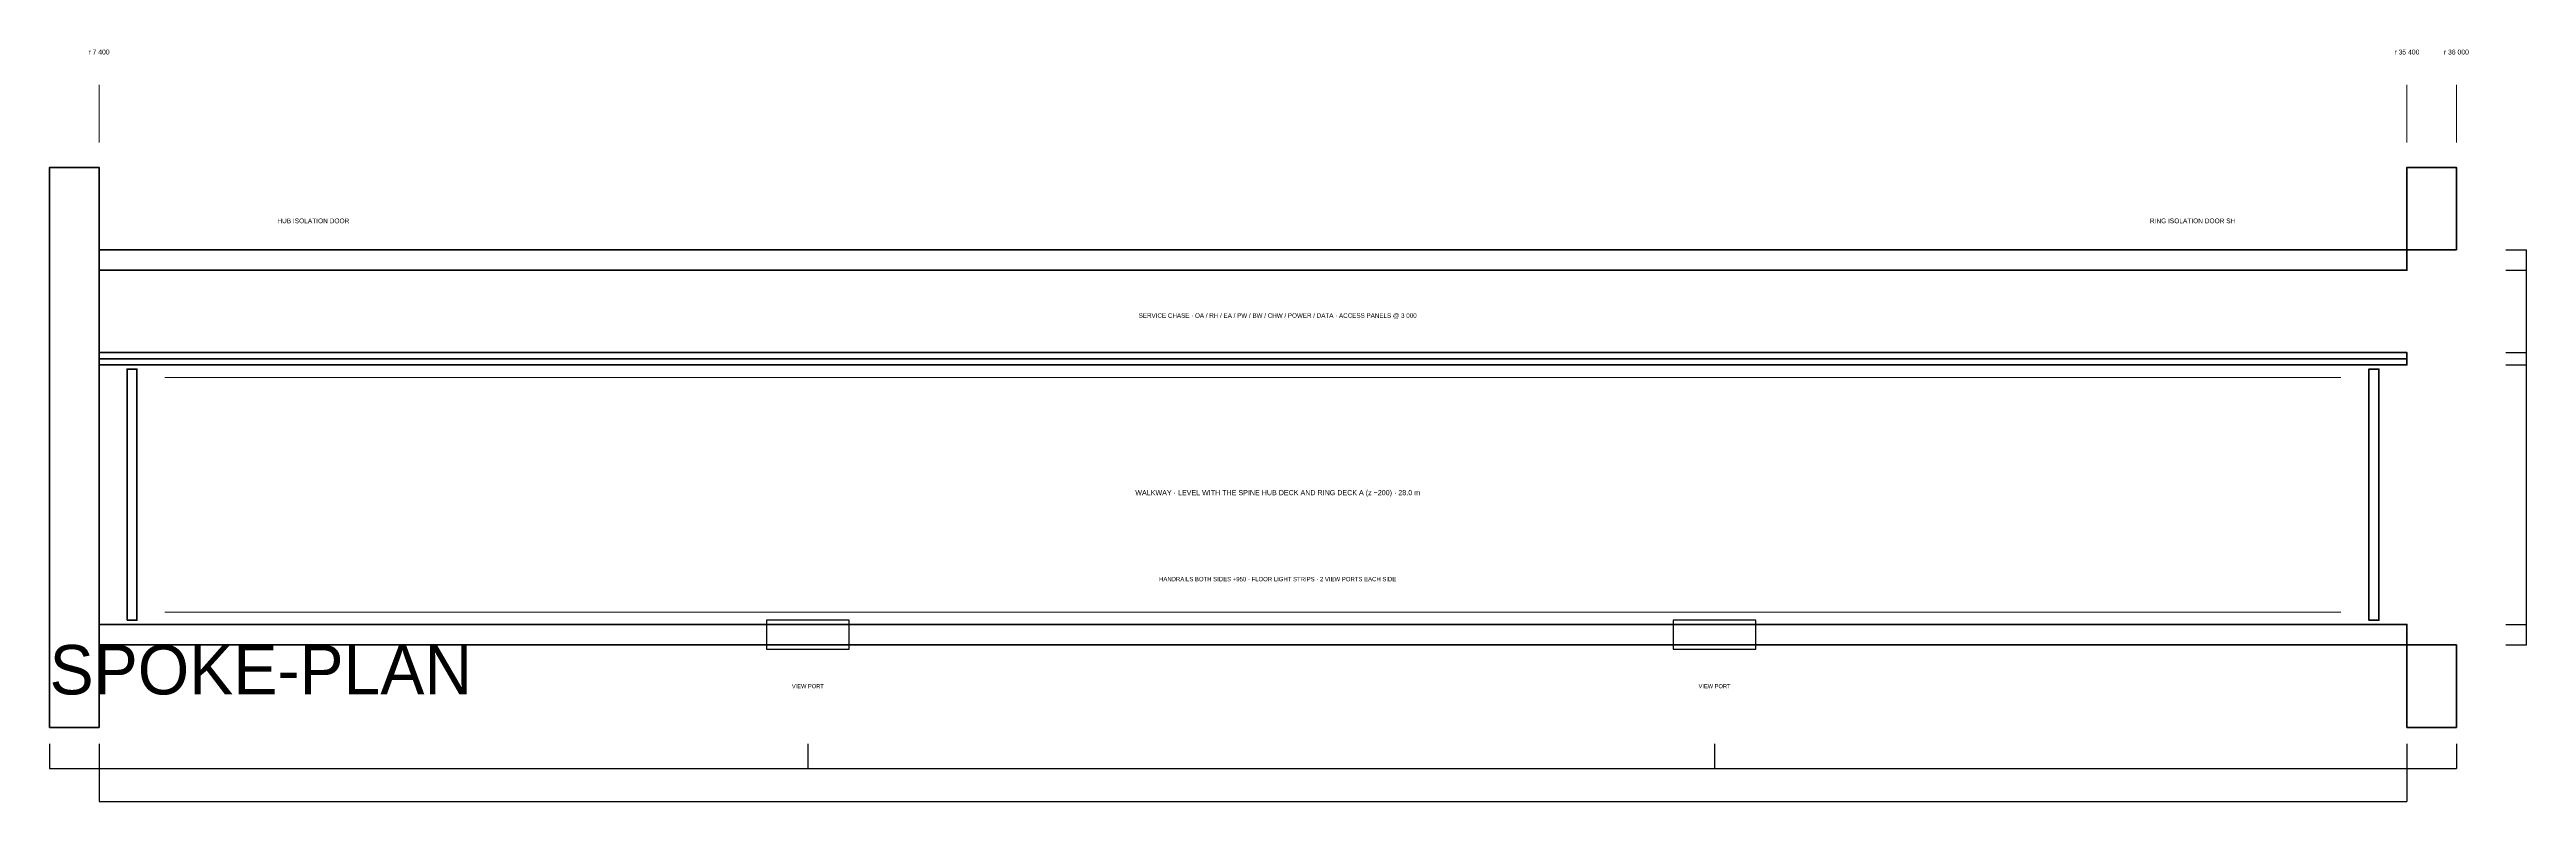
# Model space of a CAD drawing. Header units: millimetres. Extents: x 0 to 40048, y -4300 to 4831.
# Drawn here: x 0 to 30050, y -4300 to 4831 of the extents above; entities that cross this region are included whole.
import ezdxf
from ezdxf.enums import TextEntityAlignment as Align

# ---------------------------------------------------------------- set-up
doc = ezdxf.new("R2010")
doc.units = ezdxf.units.MM
for name, color, linetype, lineweight in [('A-ANNO-DIMS', 2, 'CONTINUOUS', 18), ('A-ANNO-NOTE', 7, 'CONTINUOUS', 18), ('A-ANNO-TEXT', 7, 'CONTINUOUS', 25), ('A-DOOR-PRES', 1, 'CONTINUOUS', 35), ('A-FURN', 8, 'CONTINUOUS', 18), ('A-GLAZ', 5, 'CONTINUOUS', 25), ('A-WALL-PRHU', 7, 'CONTINUOUS', 70), ('A-WALL-SHFT', 7, 'CONTINUOUS', 35)]:
    doc.layers.add(name, color=color, linetype=linetype, lineweight=lineweight)
doc.styles.add('OpenSansCondensed-Light', font='OpenSansCondensed-Light.ttf')
doc.dimstyles.new('EZDXF', dxfattribs={"dimtxt": 0.25, "dimasz": 0.175, "dimexe": 0.375, "dimexo": 0.125, "dimgap": 0.1, "dimtad": 1, "dimlfac": 100, "dimzin": 12, "dimdsep": 46, "dimtxsty": 'OpenSansCondensed-Light', "dimblk": 'ARCHTICK', "dimcen": 2.5, "dimazin": 3, "dimtfac": 0.5, "dimtmove": 2, "dimatfit": 3})

# ---------------------------------------------------------------- blocks, each defined once
blk = doc.blocks.new('_ARCHTICK')
at = {"color": 0, "linetype": 'BYBLOCK', "const_width": 0.15}
blk.add_lwpolyline([(-0.5, -0.5), (0.5, 0.5)], dxfattribs=at)

msp = doc.modelspace()

# ---------------------------------------------------------------- linework, layer by layer
at = {"layer": 'A-ANNO-DIMS'}
for p, q in [((600, 3700), (600, 4400)), ((28600, 3700), (28600, 4400)), ((29200, 3700), (29200, 4400))]:
    msp.add_line(p, q, dxfattribs=at)
at = {"layer": 'A-DOOR-PRES'}
for points in [[(940, -2100), (1060, -2100), (1060, 950), (940, 950)], [(28140, -2100), (28260, -2100), (28260, 950), (28140, 950)]]:
    msp.add_lwpolyline(points, close=True, dxfattribs=at)
at = {"layer": 'A-FURN'}
for p, q in [((1400, 850), (27800, 850)), ((1400, -2000), (27800, -2000))]:
    msp.add_line(p, q, dxfattribs=at)
at = {"layer": 'A-GLAZ'}
for points in [[(8700, -2450), (9700, -2450), (9700, -2100), (8700, -2100)], [(19700, -2450), (20700, -2450), (20700, -2100), (19700, -2100)]]:
    msp.add_lwpolyline(points, close=True, dxfattribs=at)
at = {"layer": 'A-WALL-PRHU'}
for points in [[(0, -3400), (600, -3400), (600, 3400), (0, 3400)], [(28600, 2400), (29200, 2400), (29200, 3400), (28600, 3400)], [(600, 2150), (28600, 2150), (28600, 2400), (600, 2400)], [(600, -2400), (28600, -2400), (28600, -2150), (600, -2150)], [(28600, -3400), (29200, -3400), (29200, -2400), (28600, -2400)]]:
    msp.add_lwpolyline(points, close=True, dxfattribs=at)
at = {"layer": 'A-WALL-SHFT'}
for p, q in [((600, 2150), (28600, 2150)), ((600, 1075), (28600, 1075))]:
    msp.add_line(p, q, dxfattribs=at)
msp.add_lwpolyline([(600, 1000), (28600, 1000), (28600, 1150), (600, 1150)], close=True, dxfattribs=at)

# ---------------------------------------------------------------- texts
at = {"layer": 'A-ANNO-NOTE'}
for s, height, p in [('r 7 400', 60, (600, 4800)), ('r 35 400', 60, (28600, 4800)), ('r 36 000', 60, (29200, 4800)), ('HUB ISOLATION DOOR', 57.5, (3200, 2750)), ('RING ISOLATION DOOR SH', 57.5, (26000, 2750)), ('SERVICE CHASE · OA / RH / EA / PW / BW / CHW / POWER / DATA · ACCESS PANELS @ 3 000', 55, (14900, 1600)), ('WALKWAY · LEVEL WITH THE SPINE HUB DECK AND RING DECK A (z −200) · 28.0 m', 62.5, (14900, -550)), ('HANDRAILS BOTH SIDES +950 · FLOOR LIGHT STRIPS · 2 VIEW PORTS EACH SIDE', 52.5, (14900, -1600)), ('VIEW PORT', 50, (9200, -2900)), ('VIEW PORT', 50, (20200, -2900))]:
    msp.add_text(s, height=height, dxfattribs=at).set_placement(p, align=Align.MIDDLE_CENTER)
at = {"layer": 'A-ANNO-TEXT'}
msp.add_text('SPOKE-PLAN', height=600, dxfattribs=at).set_placement((0, -3000))

# ---------------------------------------------------------------- dimensions: what is measured, and where the dimension line sits
at = {"layer": 'A-ANNO-DIMS'}
for base, p1, p2 in [((30050, 2150), (29800, 2150), (29800, 2400)), ((30050, 1150), (29800, 1150), (29800, 2150)), ((30050, 1000), (29800, 1000), (29800, 1150)), ((30050, -2150), (29800, -2150), (29800, 1000)), ((30050, -2400), (29800, -2400), (29800, -2150))]:
    msp.add_linear_dim(base=base, p1=p1, p2=p2, angle=90, dimstyle='EZDXF', dxfattribs=at).render()
for base, p1, p2 in [((0, -3900), (0, -3600), (600, -3600)), ((600, -3900), (600, -3600), (9200, -3600)), ((600, -4300), (600, -3600), (28600, -3600)), ((9200, -3900), (9200, -3600), (20200, -3600)), ((20200, -3900), (20200, -3600), (28600, -3600)), ((28600, -3900), (28600, -3600), (29200, -3600))]:
    msp.add_linear_dim(base=base, p1=p1, p2=p2, dimstyle='EZDXF', dxfattribs=at).render()

doc.saveas('drawing.dxf')
